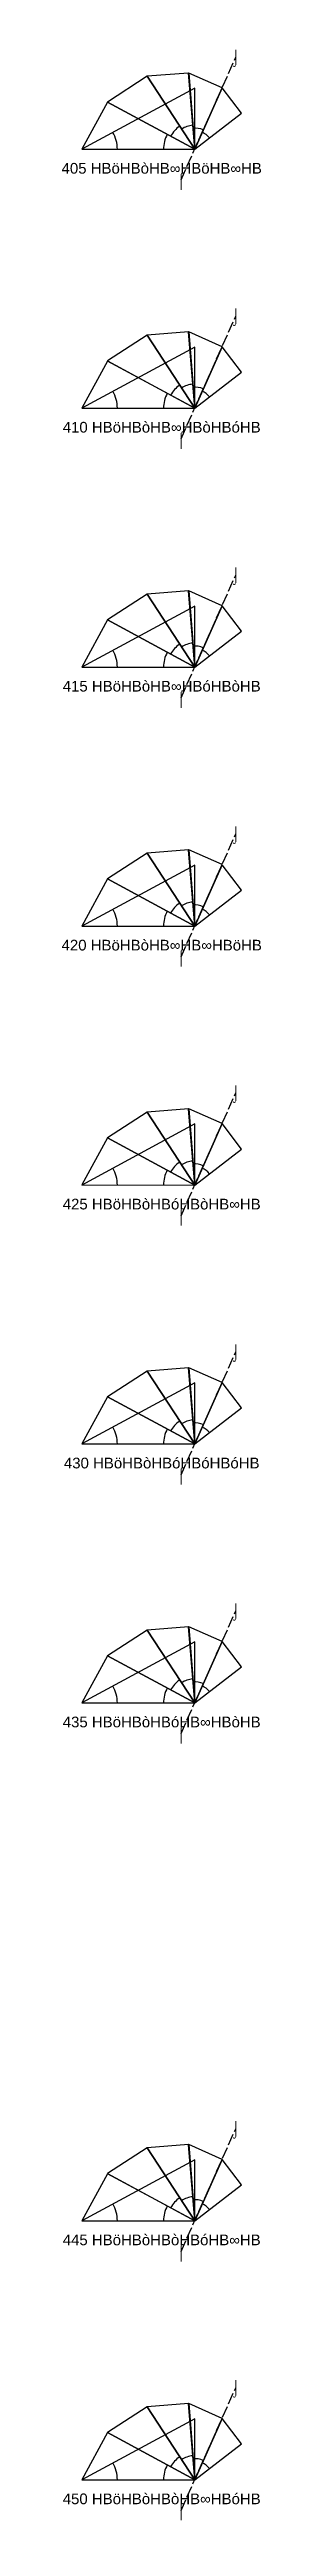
# Model space of a CAD drawing. Header units: millimetres. Extents: x 122552 to 1654769, y -10280102 to 62068.
# Drawn here: x 1052574 to 1073009, y -5412001 to -5157099 of the extents above; entities that cross this region are included whole.
import ezdxf
from ezdxf.enums import TextEntityAlignment as Align

# ---------------------------------------------------------------- set-up
doc = ezdxf.new("R2010")
doc.units = ezdxf.units.MM
doc.linetypes.add('ACAD_ISO02W100', pattern=[15, 12, -3])
for name, color, linetype in [('BASE', 170, 'Continuous'), ('HYPOTENUSE', 20, 'Continuous'), ('PERPENDICULAR', 90, 'Continuous'), ('Standard', 7, 'Continuous')]:
    doc.layers.add(name, color=color, linetype=linetype)
doc.styles.add('Arial', font='arial_0.ttf')

msp = doc.modelspace()

# ---------------------------------------------------------------- texts
at = {"style": 'Arial'}
for s, p in [('⌡', (1070410, -5157881)), ('405 HBöHBòHB∞HBöHB∞HB', (1062814, -5169321)), ('⌠', (1064796, -5170519)), ('⌡', (1070410, -5184530)), ('410 HBöHBòHB∞HBòHBóHB', (1062814, -5195969)), ('⌠', (1064796, -5197168)), ('⌡', (1070410, -5211179)), ('415 HBöHBòHB∞HBóHBòHB', (1062814, -5222618)), ('⌠', (1064796, -5223817)), ('⌡', (1070410, -5237827)), ('420 HBöHBòHB∞HB∞HBöHB', (1062814, -5249267)), ('⌠', (1064796, -5250465)), ('⌡', (1070410, -5264476)), ('425 HBöHBòHBóHBòHB∞HB', (1062814, -5275915)), ('⌠', (1064796, -5277114)), ('⌡', (1070410, -5291125)), ('430 HBöHBòHBóHBóHBóHB', (1062814, -5302564)), ('⌠', (1064796, -5303763)), ('⌡', (1070410, -5317773)), ('435 HBöHBòHBóHB∞HBòHB', (1062814, -5329213)), ('⌠', (1064796, -5330411)), ('⌡', (1070410, -5371071)), ('445 HBöHBòHBòHBóHB∞HB', (1062814, -5382510)), ('⌠', (1064796, -5383709)), ('⌡', (1070410, -5397719)), ('450 HBöHBòHBòHB∞HBóHB', (1062814, -5409159)), ('⌠', (1064796, -5410357))]:
    msp.add_text(s, height=1100, dxfattribs=at).set_placement(p, align=Align.MIDDLE_CENTER)

# ---------------------------------------------------------------- blocks, each defined once
blk = doc.blocks.new('fundamental_block_GT')
at = {"color": 4}
blk.add_arc((0, -2), 277, 359.9799, 28.4254, dxfattribs=at)
at = {"layer": 'BASE'}
blk.add_line((0, 0), (879, -7), dxfattribs=at)
at = {"layer": 'HYPOTENUSE'}
blk.add_line((883, 469), (0, 0), dxfattribs=at)
at = {"layer": 'PERPENDICULAR'}
blk.add_line((879, -7), (883, 469), dxfattribs=at)

# ---------------------------------------------------------------- linework, layer by layer
at = {"linetype": 'ACAD_ISO02W100', "ltscale": 100}
for p, q in [((1064796, -5170519), (1070410, -5157881)), ((1064796, -5197168), (1070410, -5184530)), ((1064796, -5223817), (1070410, -5211179)), ((1064796, -5250465), (1070410, -5237827)), ((1064796, -5277114), (1070410, -5264476)), ((1064796, -5303763), (1070410, -5291125)), ((1064796, -5330411), (1070410, -5317773)), ((1064796, -5383709), (1070410, -5371071)), ((1064796, -5410357), (1070410, -5397719))]:
    msp.add_line(p, q, dxfattribs=at)

# ---------------------------------------------------------------- block references
for p, xscale, yscale, zscale, rotation in [((1066199, -5167360), 10.18429076373601, 10.18429076373601, 10.18429076373601, 123.5116672382091), ((1066199, -5167360), 8.951118371073518, 8.951118371073518, 8.951118371073518, 95.02333447641668), ((1066199, -5167360), 7.867265571232678, 7.867265571232678, 7.867265571232678, 66.53500171461897), ((1066199, -5167360), 6.914651890686425, 6.914651890686425, 6.914651890686425, 38.04666895281858), ((1066199, -5167360), 11.58735412275403, 11.58735412275403, 11.58735412275403, 152.0000000000003), ((1066199, -5194009), 10.18429076373601, 10.18429076373601, 10.18429076373601, 123.5116672382091), ((1066199, -5194009), 8.951118371073518, 8.951118371073518, 8.951118371073518, 95.02333447641668), ((1066199, -5194009), 7.867265571232669, 7.867265571232669, 7.867265571232669, 66.5350017146181), ((1066199, -5194009), 11.58735412275403, 11.58735412275403, 11.58735412275403, 152.0000000000003), ((1066199, -5194009), 6.914651890686425, 6.914651890686425, 6.914651890686425, 38.04666895281858), ((1066199, -5220657), 10.18429076373601, 10.18429076373601, 10.18429076373601, 123.5116672382091), ((1066199, -5220657), 8.951118371073518, 8.951118371073518, 8.951118371073518, 95.02333447641668), ((1066199, -5220657), 7.867265571232669, 7.867265571232669, 7.867265571232669, 66.5350017146181), ((1066199, -5220657), 6.914651890686425, 6.914651890686425, 6.914651890686425, 38.04666895281858), ((1066199, -5220657), 11.58735412275403, 11.58735412275403, 11.58735412275403, 152.0000000000003), ((1066199, -5247306), 10.18429076373601, 10.18429076373601, 10.18429076373601, 123.5116672382091), ((1066199, -5247306), 8.951118371073518, 8.951118371073518, 8.951118371073518, 95.02333447641668), ((1066199, -5247306), 7.867265571232669, 7.867265571232669, 7.867265571232669, 66.5350017146181), ((1066199, -5247306), 11.58735412275403, 11.58735412275403, 11.58735412275403, 152.0000000000003), ((1066199, -5247306), 6.914651890686425, 6.914651890686425, 6.914651890686425, 38.04666895281858), ((1066199, -5273955), 8.951118371073518, 8.951118371073518, 8.951118371073518, 95.02333447641668), ((1066199, -5273955), 7.867265571232678, 7.867265571232678, 7.867265571232678, 66.53500171461897), ((1066199, -5273955), 10.18429076373601, 10.18429076373601, 10.18429076373601, 123.5116672382091), ((1066199, -5273955), 6.914651890686425, 6.914651890686425, 6.914651890686425, 38.04666895281858), ((1066199, -5273955), 11.58735412275403, 11.58735412275403, 11.58735412275403, 152.0000000000003), ((1066199, -5300603), 10.18429076373601, 10.18429076373601, 10.18429076373601, 123.5116672382091), ((1066199, -5300603), 8.951118371073518, 8.951118371073518, 8.951118371073518, 95.02333447641668), ((1066199, -5300603), 7.867265571232669, 7.867265571232669, 7.867265571232669, 66.5350017146181), ((1066199, -5300603), 6.914651890686425, 6.914651890686425, 6.914651890686425, 38.04666895281858), ((1066199, -5300603), 11.58735412275403, 11.58735412275403, 11.58735412275403, 152.0000000000003), ((1066199, -5327252), 10.18429076373601, 10.18429076373601, 10.18429076373601, 123.5116672382091), ((1066199, -5327252), 8.951118371073518, 8.951118371073518, 8.951118371073518, 95.02333447641668), ((1066199, -5327252), 7.867265571232669, 7.867265571232669, 7.867265571232669, 66.5350017146181), ((1066199, -5327252), 6.914651890686425, 6.914651890686425, 6.914651890686425, 38.04666895281858), ((1066199, -5327252), 11.58735412275403, 11.58735412275403, 11.58735412275403, 152.0000000000003), ((1066199, -5380549), 10.18429076373601, 10.18429076373601, 10.18429076373601, 123.5116672382091), ((1066199, -5380549), 8.951118371073518, 8.951118371073518, 8.951118371073518, 95.02333447641668), ((1066199, -5380549), 7.867265571232678, 7.867265571232678, 7.867265571232678, 66.53500171461897), ((1066199, -5380549), 11.58735412275403, 11.58735412275403, 11.58735412275403, 152.0000000000003), ((1066199, -5380549), 6.914651890686425, 6.914651890686425, 6.914651890686425, 38.04666895281858), ((1066199, -5407198), 10.18429076373601, 10.18429076373601, 10.18429076373601, 123.5116672382091), ((1066199, -5407198), 8.951118371073518, 8.951118371073518, 8.951118371073518, 95.02333447641668), ((1066199, -5407198), 7.867265571232669, 7.867265571232669, 7.867265571232669, 66.5350017146181), ((1066199, -5407198), 6.914651890686425, 6.914651890686425, 6.914651890686425, 38.04666895281858), ((1066199, -5407198), 11.58735412275403, 11.58735412275403, 11.58735412275403, 152.0000000000003)]:
    msp.add_blockref('fundamental_block_GT', p, dxfattribs=dict(xscale=xscale, yscale=yscale, zscale=zscale, rotation=rotation))
at = {"layer": 'Standard', "xscale": 13.18371388650824, "yscale": 13.18371388650824, "zscale": 13.18371388650824, "rotation": 0.4883327617913192}
for p in [(1054612, -5167360), (1054612, -5194009), (1054612, -5220657), (1054612, -5247306), (1054612, -5273955), (1054612, -5300603), (1054612, -5327252), (1054612, -5380549), (1054612, -5407198)]:
    msp.add_blockref('fundamental_block_GT', p, dxfattribs=at)

msp.set_redraw_order([(e.dxf.handle, doc.entitydb.next_handle()) for e in msp.query("TEXT MTEXT ATTDEF DIMENSION ARC_DIMENSION")])  # texts and dimensions are drawn at this point

doc.saveas('drawing.dxf')
